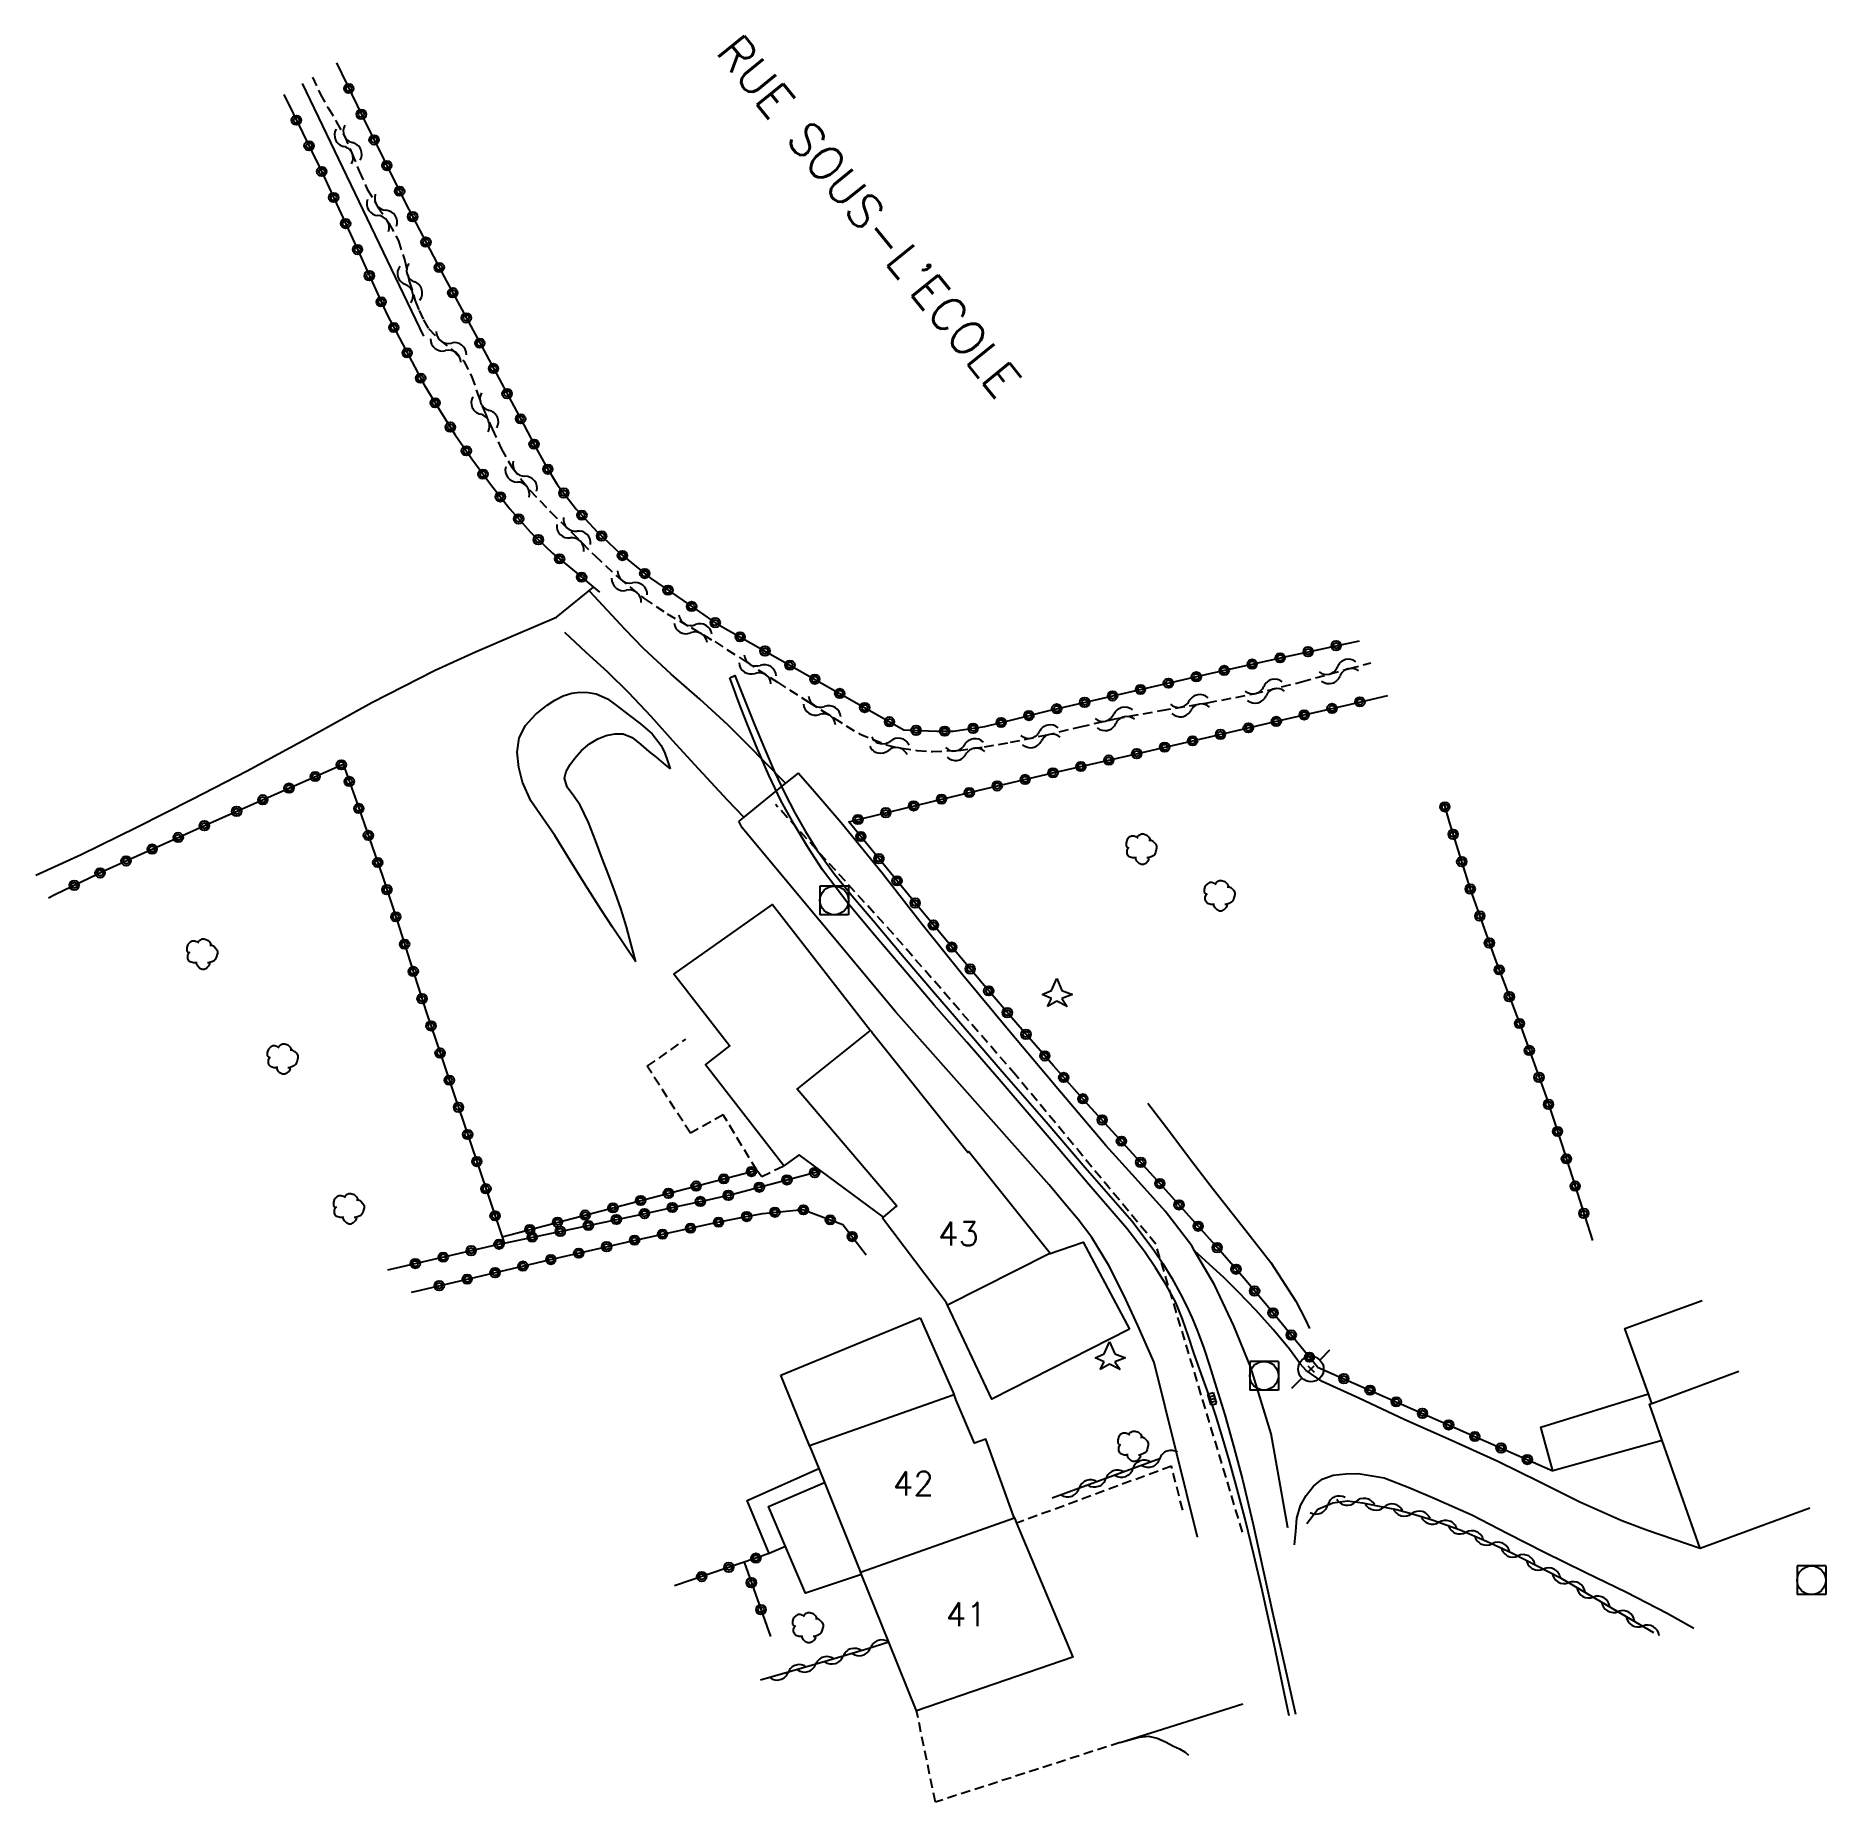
# Model space of a CAD drawing. Header units: millimetres. Extents: x 193000 to 194000, y 105000 to 105910.
# Drawn here: x 193438.4 to 193532.2, y 105572.1 to 105664.6 of the extents above; entities that cross this region are included whole.
import ezdxf
from ezdxf.enums import TextEntityAlignment as Align

# ---------------------------------------------------------------- set-up
doc = ezdxf.new("R2010")
doc.units = ezdxf.units.MM
doc.linetypes.add('DASHED', pattern=[0.75, 0.5, -0.25])
doc.layers.get('0').update_dxf_attribs({"linetype": 'CONTINUOUS'})
for name, color, linetype in [('W0001', 6, 'DASHED'), ('W0004', 5, 'CONTINUOUS'), ('W0008', 7, 'CONTINUOUS'), ('W0017', 7, 'CONTINUOUS'), ('W0071', 7, 'CONTINUOUS'), ('W0101', 7, 'CONTINUOUS'), ('W0104', 1, 'CONTINUOUS'), ('W0112', 1, 'DASHED'), ('W0211', 2, 'CONTINUOUS'), ('W0214', 2, 'CONTINUOUS'), ('W0300', 7, 'CONTINUOUS'), ('W0303', 7, 'CONTINUOUS'), ('W0310', 3, 'CONTINUOUS'), ('W0323', 7, 'CONTINUOUS'), ('W0330', 7, 'CONTINUOUS'), ('W0401', 7, 'CONTINUOUS'), ('W0420', 7, 'CONTINUOUS'), ('W0473', 7, 'CONTINUOUS'), ('W0501', 5, 'DASHED'), ('W0989', 7, 'CONTINUOUS'), ('W0991', 7, 'CONTINUOUS'), ('W1102', 7, 'CONTINUOUS')]:
    doc.layers.add(name, color=color, linetype=linetype)
doc.styles.get("Standard").update_dxf_attribs({"font": 'romans.shx', "width": 0.85})

msp = doc.modelspace()

# ---------------------------------------------------------------- texts
at = {"layer": 'W0989'}
msp.add_text("RUE SOUS-L'ECOLE", height=1.75, rotation=309.02119, dxfattribs=at).set_placement((193473.912, 105663.76))
at = {"layer": 'W0991'}
for s, p in [('43', (193486.673, 105601.903)), ('42', (193484.311, 105588.822)), ('41', (193487.081, 105581.967))]:
    msp.add_text(s, height=1.25, dxfattribs=at).set_placement(p, align=Align.MIDDLE_CENTER)

# ---------------------------------------------------------------- blocks, each defined once
blk = doc.blocks.new('T420')
for p, q in [((0.75, 0.75), (-0.75, 0.75)), ((-0.75, 0.75), (-0.75, -0.75)), ((0.75, 0.75), (0.75, -0.75)), ((0.75, -0.75), (-0.75, -0.75))]:
    blk.add_line(p, q)
blk.add_ellipse((0, 0), major_axis=(-0.53, 0.53), ratio=1, start_param=3.926991, end_param=10.210176)
blk = doc.blocks.new('T401')
for p, q in [((-0.3, 0.3), (0, 0.3)), ((-0.3, -0.25), (-0.3, 0.3)), ((-0.3, 0.15), (0, 0.15)), ((-0.3, 0), (0, 0)), ((0, 0.3), (0, -0.25)), ((-0.3, -0.15), (0, -0.15)), ((-0.3, -0.25), (-0.3, -0.3)), ((-0.3, -0.3), (0, -0.3)), ((0, -0.3), (0, -0.25))]:
    blk.add_line(p, q)
blk = doc.blocks.new('T473')
for p, q in [((0.500001, 0.500001), (1.000002, 1.000002)), ((-0.166667, 0.166667), (0.166667, -0.166667)), ((-0.166667, -0.166667), (0.166667, 0.166667)), ((-1.000002, -1.000002), (-0.500001, -0.500001))]:
    blk.add_line(p, q)
blk.add_ellipse((0, 0), major_axis=(0.471405, 0.471405), ratio=1, start_param=5.497787144, end_param=11.780972451)
blk = doc.blocks.new('T303')
for p, q in [((-0.765, 0), (-0.278, 0.209)), ((-0.278, -0.209), (-0.765, 0)), ((-0.278, 0.209), (0, 0.835)), ((0, 0.835), (0.278, 0.209)), ((0.278, 0.209), (0.835, 0)), ((0.835, 0), (0.278, -0.209)), ((-0.487, -0.626), (-0.278, -0.209)), ((0, -0.348), (-0.487, -0.626)), ((0.557, -0.626), (0, -0.348)), ((0.278, -0.209), (0.557, -0.626))]:
    blk.add_line(p, q)
blk = doc.blocks.new('T300')
for p, q in [((-0.8, 0.514), (-0.857, 0.343)), ((-0.857, 0.343), (-0.857, 0.171)), ((-0.857, 0.171), (-0.743, 0.057)), ((-0.686, 0.629), (-0.8, 0.514)), ((-0.8, -0.057), (-0.743, 0.057)), ((-0.743, 0.057), (-0.686, 0.114)), ((-0.571, 0.686), (-0.686, 0.629)), ((-0.457, 0.686), (-0.571, 0.686)), ((-0.286, 0.629), (-0.457, 0.686)), ((-0.286, 0.629), (-0.171, 0.743)), ((-0.229, 0.571), (-0.286, 0.629)), ((-0.171, 0.743), (-0.057, 0.8)), ((-0.057, 0.8), (0.057, 0.8)), ((0.057, 0.8), (0.229, 0.743)), ((0.229, 0.743), (0.343, 0.629)), ((0.343, 0.629), (0.4, 0.514)), ((0.457, 0.457), (0.343, 0.457)), ((0.4, 0.514), (0.4, 0.457)), ((0.571, 0.4), (0.457, 0.457)), ((0.571, 0.4), (0.686, 0.286)), ((0.686, 0.286), (0.743, 0.171)), ((0.743, 0.057), (0.686, -0.171)), ((0.743, 0.171), (0.743, 0.057)), ((-0.8, -0.171), (-0.8, -0.057)), ((-0.8, -0.229), (-0.8, -0.171)), ((-0.743, -0.343), (-0.8, -0.229)), ((-0.686, -0.4), (-0.743, -0.343)), ((-0.514, -0.457), (-0.686, -0.4)), ((-0.4, -0.457), (-0.514, -0.457)), ((-0.4, -0.457), (-0.343, -0.457)), ((-0.343, -0.457), (-0.343, -0.4)), ((-0.343, -0.514), (-0.343, -0.457)), ((-0.286, -0.629), (-0.343, -0.514)), ((-0.171, -0.743), (-0.286, -0.629)), ((-0.057, -0.8), (-0.171, -0.743)), ((0.057, -0.8), (-0.057, -0.8)), ((0.171, -0.743), (0.057, -0.8)), ((0.229, -0.686), (0.171, -0.743)), ((0.286, -0.457), (0.229, -0.457)), ((0.286, -0.629), (0.229, -0.686)), ((0.457, -0.4), (0.286, -0.457)), ((0.343, -0.514), (0.286, -0.629)), ((0.343, -0.514), (0.343, -0.457)), ((0.571, -0.343), (0.457, -0.4)), ((0.629, -0.286), (0.571, -0.343)), ((0.686, -0.171), (0.629, -0.286))]:
    blk.add_line(p, q)
blk = doc.blocks.new('t323o')
at = {"color": 0, "linetype": 'Continuous'}
for radius in [0.25, 0.15]:
    blk.add_circle((0, 0), radius, dxfattribs=at)
blk = doc.blocks.new('t310o')
at = {"color": 0, "linetype": 'Continuous'}
for centre, start, end in [((-0.5, 0.375), 216.8699, 323.1304), ((0.5, -0.375), 36.8699, 143.1303)]:
    blk.add_arc(centre, 0.625, start, end, dxfattribs=at)
blk = doc.blocks.new('t500o')
at = {"color": 0, "linetype": 'Continuous'}
for centre, start, end in [((-0.5, 0.625), 216.8699, 323.1301), ((0.5, -0.125), 36.8699, 143.1301), ((0.5, -0.625), 36.8699, 143.1301), ((-0.5, 0.125), 216.8699, 323.1301)]:
    blk.add_arc(centre, 0.625, start, end, dxfattribs=at)

# ---------------------------------------------------------------- linework, layer by layer
at = {"layer": 'W0001'}
msp.add_lwpolyline([(193501.551, 105586.27), (193497.013, 105601.349), (193489.674, 105610.207), (193483.274, 105617.584), (193477.091, 105624.379)], dxfattribs=at)
at = {"layer": 'W0004'}
for points in [[(193474.696, 105631.018), (193474.962, 105631.13), (193475.31, 105630.256), (193475.658, 105629.382), (193476.014, 105628.512), (193476.514, 105627.313), (193477.03, 105626.121), (193477.587, 105624.95), (193478.109, 105623.946), (193478.663, 105622.957), (193479.257, 105621.996), (193480.181, 105620.725), (193481.185, 105619.509), (193482.2, 105618.301), (193483.826, 105616.358), (193485.479, 105614.438), (193487.135, 105612.521), (193489.198, 105610.137), (193491.265, 105607.758), (193493.315, 105605.364), (193494.537, 105603.969), (193495.753, 105602.569), (193496.871, 105601.098), (193497.372, 105600.342), (193497.849, 105599.568), (193498.29, 105598.776), (193498.612, 105598.13), (193498.911, 105597.472), (193499.19, 105596.806), (193499.523, 105595.911), (193499.821, 105595.001), (193500.108, 105594.089), (193500.618, 105592.414), (193501.092, 105590.728), (193501.541, 105589.035), (193502.111, 105586.667), (193502.632, 105584.286), (193503.153, 105581.905), (193503.745, 105579.306), (193504.332, 105576.733)], [(193503.989, 105576.659), (193503.799, 105577.553), (193503.208, 105580.394), (193502.581, 105583.227), (193502.145, 105585.088), (193501.693, 105586.945), (193501.208, 105588.793), (193500.873, 105589.991), (193500.523, 105591.185), (193500.153, 105592.373), (193499.787, 105593.457), (193499.404, 105594.536), (193499.017, 105595.613), (193498.715, 105596.517), (193498.41, 105597.42), (193498.05, 105598.297), (193497.559, 105599.22), (193497, 105600.11), (193496.409, 105600.977), (193495.489, 105602.176), (193494.499, 105603.325), (193493.51, 105604.475), (193491.942, 105606.308), (193490.375, 105608.141), (193488.804, 105609.972), (193487.106, 105611.926), (193485.404, 105613.876), (193483.724, 105615.845), (193482.291, 105617.518), (193480.875, 105619.205), (193479.561, 105620.964), (193478.788, 105622.145), (193478.058, 105623.356), (193477.379, 105624.593), (193476.742, 105625.905), (193476.161, 105627.246), (193475.61, 105628.599), (193475.298, 105629.402), (193475.054, 105630.057), (193474.997, 105630.21), (193474.696, 105631.018)]]:
    msp.add_lwpolyline(points, dxfattribs=at)
at = {"layer": 'W0008'}
for points in [[(193478.28, 105626.024), (193477.621, 105625.489), (193475.426, 105623.709), (193475.167, 105623.499)], [(193494.386, 105606.523), (193491.885, 105609.489), (193489.383, 105612.456), (193486.906, 105615.442), (193484.781, 105618.1), (193482.675, 105620.774), (193480.524, 105623.41), (193479.779, 105624.284), (193479.03, 105625.154), (193478.28, 105626.024)], [(193491.423, 105604.452), (193483.404, 105613.492), (193475.344, 105623.152), (193475.167, 105623.499)], [(193503.924, 105586.5), (193503.924, 105586.5), (193503.046, 105591.417), (193501.977, 105594.893), (193501.09, 105597.082), (193500.079, 105599.226), (193499.042, 105601.009), (193498.897, 105601.259), (193497.503, 105603.085), (193495.944, 105604.804), (193494.386, 105606.523)], [(193499.184, 105586.015), (193499.184, 105586.016), (193499.184, 105586.016), (193496.922, 105595.158), (193496.922, 105595.158), (193496.074, 105597.1), (193495.339, 105598.676), (193494.551, 105600.229), (193493.65, 105601.707), (193492.942, 105602.645), (193492.183, 105603.548), (193491.423, 105604.452)]]:
    msp.add_lwpolyline(points, dxfattribs=at)
at = {"layer": 'W0017'}
for points in [[(193525.513, 105585.416), (193524.139, 105585.885), (193522.765, 105586.355), (193521.407, 105586.861), (193519.222, 105587.838), (193517.078, 105588.916), (193514.928, 105589.979), (193512.495, 105591.075), (193510.053, 105592.153), (193507.643, 105593.295), (193506.676, 105593.72), (193505.713, 105594.155), (193504.88, 105594.744), (193504.576, 105595.094), (193504.297, 105595.474), (193504.015, 105595.852), (193503.153, 105596.883), (193502.257, 105597.885), (193501.33, 105598.857), (193500.58, 105599.587), (193499.811, 105600.298), (193499.042, 105601.009)], [(193504.274, 105585.607), (193504.337, 105586.31), (193504.4, 105587.012), (193504.583, 105587.661), (193504.879, 105588.188), (193505.264, 105588.675), (193505.717, 105589.043), (193506.296, 105589.253), (193506.953, 105589.326), (193507.605, 105589.339), (193508.968, 105589.12), (193510.307, 105588.602), (193511.626, 105588.034), (193513.557, 105587.177), (193515.442, 105586.208), (193517.326, 105585.236), (193519.493, 105584.184), (193521.658, 105583.129), (193523.797, 105582.025), (193525.191, 105581.24)], [(193495.139, 105575.258), (193501.567, 105577.284)]]:
    msp.add_lwpolyline(points, dxfattribs=at)
at = {"layer": 'W0071'}
for points in [[(193477.621, 105625.489), (193476.618, 105626.512), (193475.616, 105627.535), (193474.598, 105628.543), (193473.127, 105629.885), (193471.627, 105631.197), (193470.171, 105632.554), (193469.223, 105633.534), (193468.296, 105634.536), (193467.369, 105635.538)], [(193466.041, 105633.397), (193467.167, 105632.357), (193468.294, 105631.317), (193469.393, 105630.25), (193470.563, 105629.008), (193471.699, 105627.734), (193472.842, 105626.466), (193473.701, 105625.545), (193474.563, 105624.627), (193475.426, 105623.709)]]:
    msp.add_lwpolyline(points, dxfattribs=at)
at = {"layer": 'W0101'}
for points in [[(193491.431, 105600.853), (193486.101, 105598.166), (193486.055, 105598.263), (193486.049, 105598.275), (193482.691, 105602.713), (193482.745, 105602.759), (193483.434, 105603.345), (193483.438, 105603.336), (193478.223, 105609.469), (193482.072, 105612.547)], [(193482.072, 105612.547), (193482.132, 105612.472), (193482.139, 105612.452), (193487.153, 105606.187), (193487.173, 105606.161), (193487.22, 105606.198), (193491.471, 105600.885), (193491.431, 105600.853)], [(193489.602, 105587.02), (193489.58, 105587.072), (193489.578, 105587.076), (193488.115, 105591.145), (193487.509, 105590.936), (193486.544, 105593.221), (193486.544, 105593.241), (193486.446, 105593.463), (193478.879, 105590.785), (193478.856, 105590.842), (193478.879, 105590.785), (193479.354, 105589.609), (193479.652, 105588.872), (193481.532, 105584.22), (193481.52, 105584.249), (193481.548, 105584.181)], [(193489.602, 105587.02), (193489.719, 105586.742), (193492.658, 105579.729), (193484.484, 105576.915)], [(193484.484, 105576.915), (193483.032, 105580.509), (193481.598, 105584.057), (193481.548, 105584.181)]]:
    msp.add_lwpolyline(points, dxfattribs=at)
at = {"layer": 'W0104'}
for points in [[(193482.745, 105602.759), (193479.474, 105605.187), (193478.336, 105606.031), (193477.534, 105605.463), (193473.419, 105610.744), (193474.692, 105611.735), (193474.686, 105611.731), (193471.76, 105615.485), (193476.93, 105619.145), (193482.072, 105612.547)], [(193491.431, 105600.853), (193493.198, 105601.45), (193495.639, 105596.896)], [(193495.639, 105596.896), (193488.421, 105593.237), (193486.101, 105598.166)], [(193522.992, 105593.017), (193522.812, 105593.517), (193521.576, 105596.941), (193525.617, 105598.4)], [(193477.38, 105594.496), (193484.669, 105597.504)], [(193484.669, 105597.504), (193486.446, 105593.463)], [(193478.856, 105590.842), (193478.854, 105590.849), (193477.38, 105594.496)], [(193531.259, 105587.535), (193525.513, 105585.416), (193523.535, 105591.074), (193522.871, 105592.972), (193522.992, 105593.017), (193527.541, 105594.695)], [(193523.535, 105591.074), (193517.806, 105589.48), (193517.171, 105591.762), (193522.812, 105593.517)], [(193476.756, 105585.15), (193475.61, 105587.926), (193479.354, 105589.609)], [(193481.598, 105584.057), (193478.663, 105583.07), (193477.61, 105585.529), (193476.717, 105587.615), (193479.652, 105588.872)], [(193477.61, 105585.529), (193476.756, 105585.15)]]:
    msp.add_lwpolyline(points, dxfattribs=at)
at = {"layer": 'W0112'}
for points in [[(193476.107, 105605.226), (193474.358, 105608.118), (193472.637, 105607.159), (193470.378, 105610.668), (193472.398, 105612.089)], [(193476.107, 105605.226), (193476.369, 105604.893), (193477.534, 105605.463)], [(193498.416, 105587.43), (193497.832, 105589.729), (193489.719, 105586.742)], [(193495.139, 105575.258), (193485.465, 105572.133), (193484.484, 105576.915)]]:
    msp.add_lwpolyline(points, dxfattribs=at)
at = {"layer": 'W0211'}
for points in [[(193469.78, 105616.138), (193469.532, 105617.054), (193469.283, 105617.969), (193469.01, 105618.877), (193468.697, 105619.774), (193468.36, 105620.662), (193468.013, 105621.547), (193467.657, 105622.492), (193467.291, 105623.434), (193466.868, 105624.347), (193466.533, 105624.819), (193466.181, 105625.284), (193466.034, 105625.753), (193466.135, 105626.113), (193466.344, 105626.476), (193466.589, 105626.811), (193466.937, 105627.208), (193467.346, 105627.556), (193467.794, 105627.82), (193468.221, 105627.983), (193468.678, 105628.085), (193469.114, 105628.084), (193469.589, 105627.88), (193470.033, 105627.522), (193470.467, 105627.151), (193470.841, 105626.853), (193471.208, 105626.545), (193471.575, 105626.237)], [(193495.139, 105575.258), (193495.638, 105575.401), (193496.136, 105575.545), (193496.627, 105575.586), (193497.073, 105575.484), (193497.512, 105575.294), (193497.935, 105575.074), (193498.249, 105574.918), (193498.554, 105574.745), (193498.729, 105574.586)]]:
    msp.add_lwpolyline(points, dxfattribs=at)
at = {"layer": 'W0214'}
msp.add_lwpolyline([(193469.78, 105616.138), (193469.17, 105617.044), (193468.56, 105617.95), (193467.959, 105618.861), (193467.139, 105620.151), (193466.336, 105621.451), (193465.538, 105622.754), (193464.908, 105623.664), (193464.28, 105624.575), (193463.84, 105625.547), (193463.653, 105626.321), (193463.562, 105627.125), (193463.662, 105627.867), (193464.007, 105628.509), (193464.531, 105629.093), (193465.131, 105629.579), (193465.535, 105629.842), (193465.969, 105630.066), (193466.42, 105630.21), (193466.842, 105630.258), (193467.277, 105630.244), (193467.694, 105630.173), (193468.289, 105629.914), (193468.841, 105629.516), (193469.371, 105629.09), (193470.014, 105628.604), (193470.625, 105628.077), (193471.109, 105627.464), (193471.29, 105627.072), (193471.433, 105626.655), (193471.575, 105626.237)], dxfattribs=at)
at = {"layer": 'W0300'}
for points in [[(193452.297, 105662.138), (193458.666, 105648.898)], [(193496.593, 105608.733), (193497.739, 105607.228), (193498.886, 105605.722), (193500.026, 105604.212), (193501.53, 105602.31), (193503.025, 105600.4), (193504.334, 105598.376), (193504.584, 105597.9), (193504.824, 105597.419), (193505.065, 105596.938)]]:
    msp.add_lwpolyline(points, dxfattribs=at)
at = {"layer": 'W0310'}
for points in [[(193497.259, 105590.128), (193491.58, 105588.049)], [(193504.921, 105586.732), (193504.921, 105586.732), (193505.489, 105587.473), (193506.281, 105587.806), (193507.046, 105587.921), (193507.838, 105587.807), (193508.623, 105587.65), (193509.606, 105587.462), (193510.578, 105587.197), (193511.538, 105586.897), (193512.946, 105586.389), (193514.328, 105585.803), (193515.692, 105585.179), (193518.197, 105583.883), (193520.637, 105582.454), (193523.077, 105581.025)], [(193483.032, 105580.509), (193481.92, 105580.17), (193480.808, 105579.832), (193479.695, 105579.496), (193477.952, 105578.989), (193476.313, 105578.519)]]:
    msp.add_lwpolyline(points, dxfattribs=at)
at = {"layer": 'W0323'}
for points in [[(193454.098, 105663.222), (193455.444, 105660.432), (193457.701, 105655.902), (193459.743, 105652.005), (193461.829, 105648.129), (193463.914, 105644.254), (193464.476, 105643.199), (193465.039, 105642.143), (193465.663, 105641.132), (193466.66, 105639.846), (193467.772, 105638.643), (193468.95, 105637.513), (193470.551, 105636.223), (193472.259, 105635.052), (193473.966, 105633.88), (193483.811, 105628.289), (193484.675, 105628.25), (193485.539, 105628.211), (193486.399, 105628.218), (193488.059, 105628.455), (193489.703, 105628.868), (193491.347, 105629.282), (193495.594, 105630.256), (193499.84, 105631.229), (193504.09, 105632.187), (193507.674, 105632.955)], [(193451.336, 105661.559), (193453.306, 105657.571), (193455.039, 105653.796), (193456.756, 105650.012), (193458.693, 105646.352), (193459.493, 105645.038), (193460.322, 105643.74), (193461.193, 105642.472), (193462.159, 105641.148), (193463.171, 105639.858), (193464.255, 105638.637), (193465.417, 105637.545), (193466.649, 105636.519), (193467.557, 105635.763), (193467.88, 105635.494)], [(193505.485, 105594.916), (193504.207, 105596.467), (193502.928, 105598.017), (193501.634, 105599.554), (193500.131, 105601.276), (193498.608, 105602.981), (193497.08, 105604.682), (193495.269, 105606.681), (193493.451, 105608.675), (193491.652, 105610.684), (193489.782, 105612.832), (193487.933, 105614.998), (193486.098, 105617.177), (193484.365, 105619.269), (193482.645, 105621.373), (193480.925, 105623.476), (193483.079, 105623.999), (193485.234, 105624.522), (193487.389, 105625.04), (193491.61, 105626.029), (193495.835, 105626.999), (193500.059, 105627.971), (193503.492, 105628.769), (193506.925, 105629.569), (193509.161, 105630.09)], [(193447.501, 105623.41), (193454.451, 105626.496)], [(193454.451, 105626.496), (193455.142, 105624.538), (193455.834, 105622.58), (193456.511, 105620.617), (193457.292, 105618.239), (193458.051, 105615.854), (193458.821, 105613.472), (193459.54, 105611.322), (193460.268, 105609.175), (193460.995, 105607.028), (193461.625, 105605.156), (193462.255, 105603.284), (193462.775, 105601.74), (193462.885, 105601.412)], [(193512.089, 105624.451), (193512.396, 105623.403), (193513.48, 105619.942), (193514.77, 105616.31), (193516.134, 105612.703), (193517.444, 105609.077), (193518.273, 105606.57), (193519.078, 105604.054), (193519.882, 105601.538)], [(193439.014, 105619.494), (193439.346, 105619.657), (193442.045, 105620.948), (193443.86, 105621.778), (193445.68, 105622.594), (193447.501, 105623.41)], [(193462.775, 105601.74), (193476.107, 105605.226)], [(193474.794, 105603.95), (193479.474, 105605.187)], [(193462.885, 105601.412), (193465.378, 105601.933), (193467.87, 105602.453), (193470.361, 105602.982), (193471.839, 105603.303), (193473.317, 105603.626), (193474.794, 105603.95)], [(193458.023, 105598.84), (193458.266, 105598.897), (193461.4, 105599.627), (193465.533, 105600.595), (193469.669, 105601.552), (193473.818, 105602.447), (193474.69, 105602.622), (193475.562, 105602.794), (193476.434, 105602.966), (193478.529, 105603.16), (193480.623, 105602.381), (193481.834, 105600.791)], [(193462.885, 105601.412), (193456.769, 105599.999)], [(193505.485, 105594.916), (193517.806, 105589.48)], [(193476.756, 105585.15), (193475.444, 105584.701), (193471.809, 105583.458)], [(193475.444, 105584.701), (193476.836, 105580.8)]]:
    msp.add_lwpolyline(points, dxfattribs=at)
at = {"layer": 'W0330'}
msp.add_lwpolyline([(193438.355, 105620.669), (193440.73, 105621.76), (193443.649, 105623.183), (193446.545, 105624.654), (193449.43, 105626.147), (193452.702, 105627.92), (193455.958, 105629.722), (193459.269, 105631.413), (193461.373, 105632.364), (193463.498, 105633.273), (193465.623, 105634.181), (193467.557, 105635.763)], dxfattribs=at)
at = {"layer": 'W0501'}
msp.add_lwpolyline([(193452.838, 105662.463), (193453.252, 105661.584), (193453.661, 105660.86), (193454.091, 105660.147), (193454.495, 105659.421), (193454.912, 105658.488), (193455.29, 105657.536), (193455.708, 105656.605), (193456.253, 105655.698), (193456.841, 105654.813), (193457.344, 105653.891), (193457.673, 105652.859), (193457.911, 105651.787), (193458.228, 105650.745), (193458.432, 105650.249), (193458.655, 105649.761), (193458.919, 105649.303), (193459.497, 105648.704), (193460.177, 105648.181), (193460.763, 105647.592), (193461.174, 105646.805), (193461.475, 105645.943), (193461.792, 105645.087), (193462.248, 105644.05), (193462.729, 105643.024), (193463.284, 105642.049), (193464.225, 105640.832), (193465.306, 105639.71), (193466.419, 105638.619), (193467.633, 105637.41), (193468.885, 105636.24), (193470.208, 105635.164), (193471.413, 105634.368), (193472.669, 105633.64), (193473.92, 105632.904), (193475.56, 105631.847), (193477.19, 105630.775), (193478.844, 105629.742), (193480.156, 105628.898), (193481.484, 105628.079), (193482.889, 105627.493), (193483.681, 105627.319), (193484.495, 105627.209), (193485.31, 105627.152), (193486.671, 105627.202), (193488.035, 105627.398), (193489.391, 105627.634), (193491.226, 105628.002), (193493.048, 105628.443), (193494.875, 105628.862), (193497.294, 105629.302), (193499.722, 105629.704), (193502.135, 105630.168), (193504.647, 105630.8), (193507.145, 105631.501), (193508.277, 105631.793)], dxfattribs=at)
at = {"layer": 'W1102'}
msp.add_lwpolyline([(193481.548, 105584.181), (193489.602, 105587.02)], dxfattribs=at)

# ---------------------------------------------------------------- block references
at = {"layer": 'W0300', "rotation": 359.9999899820874}
for p in [(193496.308, 105622.034), (193500.398, 105619.599), (193495.871, 105590.769), (193478.84, 105581.269)]:
    msp.add_blockref('T300', p, dxfattribs=at)
at = {"layer": 'W0300'}
for p in [(193447.119, 105616.538), (193451.332, 105611.049), (193454.8, 105603.205)]:
    msp.add_blockref('T300', p, dxfattribs=at)
at = {"layer": 'W0303', "rotation": 359.9999899820874}
for p in [(193491.817, 105614.423), (193494.59, 105595.409)]:
    msp.add_blockref('T303', p, dxfattribs=at)
at = {"layer": 'W0310'}
for p, rotation in [((193497.214, 105590.112), 200.1069497176541), ((193494.397, 105589.08), 200.1069497176541), ((193495.806, 105589.596), 200.1069497176541), ((193492.989, 105588.565), 200.1069497176541), ((193506.011, 105587.692), 22.78934296926467), ((193507.475, 105587.859), 351.8091386233022), ((193508.95, 105587.587), 349.1728541636057), ((193510.409, 105587.243), 344.7498691772639), ((193511.838, 105586.789), 340.1607866856586), ((193513.243, 105586.263), 337.0219309921318), ((193514.62, 105585.669), 335.4169473745732), ((193515.977, 105585.032), 332.6445243715457), ((193517.309, 105584.342), 332.6445243715457), ((193518.629, 105583.63), 329.6443822973825), ((193519.923, 105582.872), 329.6443822973825), ((193521.218, 105582.114), 329.6443822973825), ((193522.512, 105581.356), 329.6443822973825), ((193480.633, 105579.779), 196.7983717813441), ((193482.068, 105580.215), 196.9541632159232), ((193477.755, 105578.932), 195.9887525172076), ((193479.195, 105579.351), 196.2185405669221)]:
    msp.add_blockref('t310o', p, dxfattribs=dict(at, rotation=rotation))
at = {"layer": 'W0323'}
for p, rotation in [((193454.75, 105661.871), 295.7450774523565), ((193455.402, 105660.52), 295.7450774523565), ((193452, 105660.214), 296.2910807076576), ((193452.664, 105658.87), 296.2910807076576), ((193456.069, 105659.177), 296.4840463295098), ((193453.328, 105657.524), 294.6585703643772), ((193456.738, 105657.834), 296.4840463295098), ((193453.953, 105656.161), 294.6585703643772), ((193457.407, 105656.492), 296.4840463295098), ((193454.579, 105654.798), 294.6585703643772), ((193458.091, 105655.157), 297.654215487542), ((193458.788, 105653.828), 297.654215487542), ((193455.203, 105653.434), 294.4062969810392), ((193455.823, 105652.068), 294.4062969810392), ((193459.484, 105652.5), 297.654215487542), ((193460.189, 105651.176), 298.288413238007), ((193456.443, 105650.702), 294.4062969810392), ((193457.103, 105649.356), 297.8893585409319), ((193460.9, 105649.855), 298.288413238007), ((193461.611, 105648.534), 298.288413238007), ((193457.805, 105648.03), 297.8893585409319), ((193462.322, 105647.213), 298.2831181554148), ((193458.507, 105646.704), 297.8893585409319), ((193459.266, 105645.411), 301.3342257513736), ((193463.033, 105645.892), 298.2831181554148), ((193463.743, 105644.571), 298.2831181554148), ((193460.065, 105644.142), 302.5653489076745), ((193460.901, 105642.897), 304.4855041617465), ((193464.45, 105643.248), 298.0442915838652), ((193461.773, 105641.676), 306.1147614617842), ((193465.169, 105641.932), 301.6833278825401), ((193466.006, 105640.69), 307.7854252913605), ((193462.681, 105640.483), 308.1140467118724), ((193463.64, 105639.33), 311.5985691283871), ((193466.953, 105639.529), 312.7489274585782), ((193464.673, 105638.244), 316.778800315123), ((193467.984, 105638.439), 316.1914215821015), ((193465.785, 105637.239), 320.2127313447367), ((193469.076, 105637.412), 321.1399946220778), ((193466.938, 105636.279), 320.2192645280838), ((193470.244, 105636.47), 321.1399946220778), ((193471.463, 105635.598), 325.5655743254162), ((193472.7, 105634.749), 325.5271051664427), ((193473.937, 105633.9), 325.5271051664427), ((193475.239, 105633.157), 330.4076493128458), ((193476.544, 105632.416), 330.4076493128458), ((193504.985, 105632.379), 12.09392860024869), ((193506.452, 105632.693), 12.09392860024869), ((193477.848, 105631.675), 330.4076493128458), ((193500.593, 105631.399), 12.70283707736731), ((193502.056, 105631.729), 12.70283707736731), ((193503.52, 105632.058), 12.70283707736731), ((193479.152, 105630.935), 330.4076493128458), ((193496.206, 105630.396), 12.9068744724861), ((193497.668, 105630.731), 12.9068744724861), ((193499.13, 105631.066), 12.9068744724861), ((193480.457, 105630.194), 330.4076493128458), ((193481.761, 105629.453), 330.4076493128458), ((193491.82, 105629.391), 12.91675458275713), ((193493.282, 105629.726), 12.91675458275713), ((193494.744, 105630.061), 12.91675458275713), ((193506.239, 105629.409), 13.11766565193789), ((193507.7, 105629.75), 13.11766565169284), ((193483.065, 105628.712), 330.4076493128458), ((193488.908, 105628.668), 14.10182739066344), ((193490.363, 105629.034), 14.13460522467688), ((193503.318, 105628.728), 13.08600142959981), ((193504.779, 105629.069), 13.11766565193789), ((193484.453, 105628.26), 357.4154865537535), ((193485.952, 105628.214), 0.4663506971699322), ((193487.441, 105628.367), 8.125270122034689), ((193498.934, 105627.712), 12.95894812289366), ((193500.396, 105628.049), 13.08600142959981), ((193501.857, 105628.389), 13.08600142959981), ((193494.548, 105626.704), 12.93022284187882), ((193496.01, 105627.039), 12.95894812289366), ((193497.472, 105627.376), 12.95894812289366), ((193452.985, 105625.845), 23.94259832629684), ((193454.356, 105626.454), 23.94259832629684), ((193490.164, 105625.69), 13.18679071215137), ((193491.624, 105626.032), 12.93022284187882), ((193493.086, 105626.368), 12.93022284187882), ((193451.614, 105625.236), 23.94259832629684), ((193454.772, 105625.586), 289.4385041649141), ((193487.243, 105625.005), 13.51584305982533), ((193488.704, 105625.348), 13.18679071215137), ((193448.872, 105624.019), 23.94259832629684), ((193450.243, 105624.627), 23.94259832629684), ((193455.272, 105624.172), 289.4645215108673), ((193482.869, 105623.948), 13.64754844289175), ((193484.327, 105624.302), 13.64145215401444), ((193485.785, 105624.654), 13.51584305982533), ((193512.148, 105624.251), 286.3075696304181), ((193447.184, 105623.268), 24.13741067071811), ((193481.412, 105623.594), 13.64754844289175), ((193512.58, 105622.815), 287.390779276269), ((193444.447, 105622.041), 24.14915752012725), ((193445.815, 105622.655), 24.13741067071811), ((193455.771, 105622.757), 289.4645215108673), ((193481.558, 105622.702), 129.2790199346418), ((193443.08, 105621.421), 24.57463122321114), ((193456.262, 105621.34), 289.0283045528818), ((193482.507, 105621.541), 129.2790199346418), ((193513.029, 105621.384), 287.390779276269), ((193440.366, 105620.145), 25.56296974850881), ((193441.719, 105620.792), 25.56296974850881), ((193483.457, 105620.38), 129.2656720752578), ((193456.741, 105619.918), 288.1815894781161), ((193484.406, 105619.219), 129.6381426991296), ((193513.477, 105619.952), 287.390779276269), ((193457.209, 105618.493), 288.1815894781161), ((193513.979, 105618.538), 289.5538280346285), ((193485.363, 105618.064), 129.6381426991296), ((193457.666, 105617.064), 287.6530989247001), ((193486.322, 105616.911), 130.1017172546754), ((193514.481, 105617.125), 289.5538280346285), ((193458.122, 105615.635), 287.9138292709158), ((193487.289, 105615.763), 130.1017172546754), ((193514.995, 105615.716), 290.7142916284122), ((193488.257, 105614.618), 130.485638330746), ((193458.583, 105614.208), 287.9138292709158), ((193489.231, 105613.477), 130.485638330746), ((193515.525, 105614.313), 290.7142916284122), ((193459.051, 105612.783), 288.4908939103129), ((193516.056, 105612.91), 290.7142916284122), ((193490.21, 105612.34), 131.0420898582483), ((193459.527, 105611.361), 288.4908939103129), ((193491.195, 105611.209), 131.0420898582483), ((193516.569, 105611.5), 289.8637563582828), ((193460.009, 105609.94), 288.7306560373038), ((193492.188, 105610.085), 131.843503529749), ((193517.078, 105610.089), 289.8637563582828), ((193493.189, 105608.968), 131.843503529749), ((193460.49, 105608.519), 288.7067180600034), ((193494.197, 105607.857), 132.3565317266424), ((193517.577, 105608.675), 288.2977136853028), ((193460.971, 105607.099), 288.7067180600034), ((193518.048, 105607.251), 288.2977136853028), ((193495.207, 105606.748), 132.3565317266424), ((193461.45, 105605.677), 288.6000658861331), ((193475.836, 105605.155), 14.65340932296756), ((193479.145, 105605.1), 14.80561491568362), ((193496.215, 105605.637), 132.1750978968268), ((193518.512, 105605.824), 287.7421927195443), ((193461.928, 105604.255), 288.6000658861331), ((193472.933, 105604.396), 14.65340932296756), ((193474.385, 105604.776), 14.65340932296756), ((193476.244, 105604.333), 14.80561491568362), ((193477.694, 105604.717), 14.80561491568362), ((193497.221, 105604.525), 131.9331985467068), ((193518.969, 105604.396), 287.7421927195443), ((193468.58, 105603.258), 14.65340932296756), ((193470.031, 105603.637), 14.65340932296756), ((193471.482, 105604.017), 14.65340932296756), ((193471.691, 105603.271), 12.25350738734543), ((193473.156, 105603.591), 12.32752568700274), ((193474.622, 105603.912), 12.37263281272656), ((193478.555, 105603.15), 339.5940298192764), ((193498.224, 105603.409), 131.9331985467068), ((193462.407, 105602.834), 288.6128854540459), ((193465.677, 105602.499), 14.65340932296756), ((193467.129, 105602.878), 14.65340932296756), ((193467.29, 105602.332), 11.78665060900266), ((193468.758, 105602.642), 11.98947162405064), ((193470.225, 105602.953), 11.98947162405064), ((193472.643, 105602.194), 12.17301063125785), ((193474.11, 105602.506), 11.34783485861242), ((193475.582, 105602.798), 11.15822290962917), ((193477.063, 105603.024), 5.290583359524671), ((193479.96, 105602.627), 339.5940298192764), ((193499.224, 105602.291), 131.7729853622186), ((193519.425, 105602.967), 287.7215325011992), ((193462.615, 105601.35), 193.0055993065035), ((193464.226, 105602.119), 14.65340932296756), ((193464.353, 105601.719), 11.80407756896396), ((193465.822, 105602.026), 11.78665060900266), ((193469.711, 105601.561), 12.17301063125785), ((193471.177, 105601.877), 12.17301063125785), ((193481.104, 105601.75), 307.2941756593448), ((193458.23, 105600.337), 193.0055993065035), ((193459.692, 105600.674), 193.0055993065035), ((193461.153, 105601.012), 193.0055993065035), ((193465.326, 105600.547), 13.18178119275566), ((193466.788, 105600.885), 13.02799945238734), ((193468.249, 105601.223), 13.02799945238734), ((193500.222, 105601.172), 131.1151809375743), ((193460.945, 105599.521), 13.11205882896043), ((193462.406, 105599.863), 13.18178119275566), ((193463.866, 105600.205), 13.18178119275566), ((193501.209, 105600.041), 131.1151809375743), ((193459.484, 105599.181), 13.11205882896043), ((193502.183, 105598.901), 130.0940192410301), ((193503.147, 105597.752), 129.528129536576), ((193504.101, 105596.595), 129.528129536576), ((193505.055, 105595.437), 129.4879945265624), ((193506.857, 105594.311), 336.1930260931416), ((193508.23, 105593.705), 336.1930260931416), ((193509.602, 105593.1), 336.1930260931416), ((193510.974, 105592.494), 336.1930260931416), ((193512.347, 105591.889), 336.1930260931416), ((193513.719, 105591.283), 336.1930260931416), ((193515.092, 105590.678), 336.1930260931416), ((193516.464, 105590.072), 336.1930260931416), ((193474.648, 105584.429), 198.873258608309), ((193476.067, 105584.914), 198.8922600423443), ((193473.228, 105583.944), 198.873258608309), ((193475.828, 105583.626), 289.6380052350267), ((193476.332, 105582.213), 289.6380052350267)]:
    msp.add_blockref('t323o', p, dxfattribs=dict(at, rotation=rotation))
at = {"layer": 'W0401', "rotation": 17.09461475755192}
msp.add_blockref('T401', (193500.1, 105593.293), dxfattribs=at)
at = {"layer": 'W0420', "rotation": 359.9999899820874}
for p in [(193480.171, 105619.353), (193502.676, 105594.463), (193531.345, 105583.755)]:
    msp.add_blockref('T420', p, dxfattribs=at)
at = {"layer": 'W0473', "rotation": 359.9999899820874}
msp.add_blockref('T473', (193505.131, 105594.816), dxfattribs=at)
at = {"layer": 'W0501'}
for p, rotation in [((193454.712, 105658.934), 294.0820329021431), ((193456.479, 105655.358), 303.6003326267404), ((193457.944, 105651.678), 286.9209487210076), ((193459.965, 105648.344), 322.4354801655317), ((193461.868, 105644.914), 293.7365320663254), ((193463.774, 105641.416), 307.7116551891901), ((193466.522, 105638.516), 315.118232972017), ((193469.443, 105635.786), 320.8784352264765), ((193472.77, 105633.58), 329.5304521618756), ((193476.157, 105631.454), 326.6683318794971), ((193506.59, 105631.345), 15.67542096254189), ((193502.725, 105630.316), 14.12207977753019), ((193479.529, 105629.302), 327.2471198135608), ((193498.8, 105629.551), 9.401084257236258), ((193494.861, 105628.859), 12.91671950682113), ((193483.056, 105627.456), 347.6091433396234), ((193487.028, 105627.253), 8.17714321330416), ((193490.965, 105627.95), 11.33995226531061)]:
    msp.add_blockref('t500o', p, dxfattribs=dict(at, rotation=rotation))

msp.set_redraw_order([(e.dxf.handle, doc.entitydb.next_handle()) for e in msp.query("TEXT MTEXT ATTDEF DIMENSION ARC_DIMENSION")])  # texts and dimensions are drawn at this point

doc.saveas('drawing.dxf')
